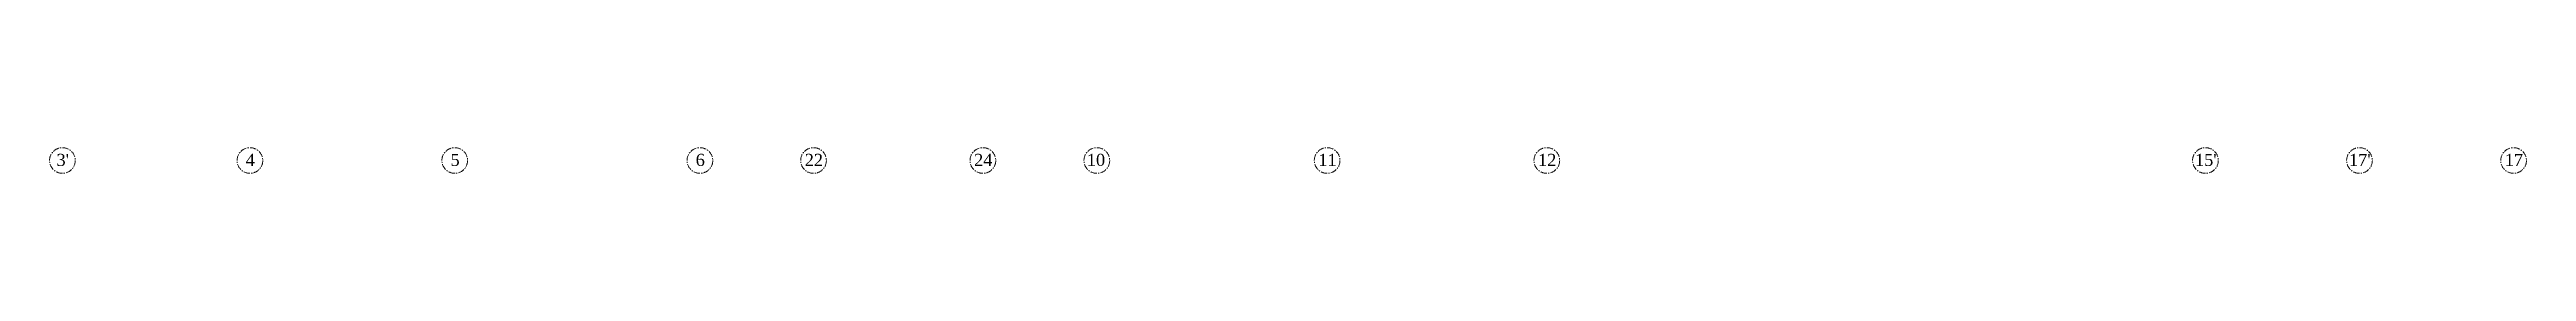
# Model space of a CAD drawing. Header units: millimetres. Extents: x -12479 to 5276, y -30 to 40263.
# Drawn here: x -5132 to -233, y 31679 to 31730 of the extents above; entities that cross this region are included whole.
import ezdxf
from ezdxf.enums import TextEntityAlignment as Align

# ---------------------------------------------------------------- set-up
doc = ezdxf.new("R2010")
doc.units = ezdxf.units.MM
doc.linetypes.add('AXES', pattern=[2, 1.25, -0.25, 0.25, -0.25])
doc.layers.add('AXE REP7RE', color=4, linetype='AXES')
doc.styles.add('ROMANTICSABA', font='romantic.ttf')

msp = doc.modelspace()

# ---------------------------------------------------------------- texts
at = {"layer": 'AXE REP7RE', "style": 'ROMANTICSABA'}
for s, p in [("3'", (-5105.76, 31693.42)), ('4', (-4734.83, 31693.42)), ('5', (-4329.83, 31693.42)), ('6', (-3844.83, 31693.42)), ('22', (-3620.14, 31693.42)), ('24', (-3285.14, 31693.42)), ('10', (-3062.17, 31693.42)), ('11', (-2604.32, 31693.42)), ('12', (-2169.83, 31693.42)), ("15'", (-867.22, 31693.42)), ("17'", (-562.53, 31693.42)), ('17', (-257.71, 31693.42))]:
    msp.add_text(s, height=24, dxfattribs=at).set_placement(p, align=Align.CENTER)

# ---------------------------------------------------------------- linework, layer by layer
at = {"layer": 'AXE REP7RE', "lineweight": 0, "ltscale": 10}
for centre in [(-5106.44, 31704.2), (-4735.52, 31704.2), (-4330.52, 31704.2), (-3845.52, 31704.2), (-3620.83, 31704.2), (-3285.83, 31704.2), (-3060.52, 31704.2), (-2605.01, 31704.2), (-2170.52, 31704.2), (-867.91, 31704.2), (-563.22, 31704.2), (-258.4, 31704.2)]:
    msp.add_circle(centre, 25.43, dxfattribs=at)

msp.set_redraw_order([(e.dxf.handle, doc.entitydb.next_handle()) for e in msp.query("TEXT MTEXT ATTDEF DIMENSION ARC_DIMENSION")])  # texts and dimensions are drawn at this point

doc.saveas('drawing.dxf')
